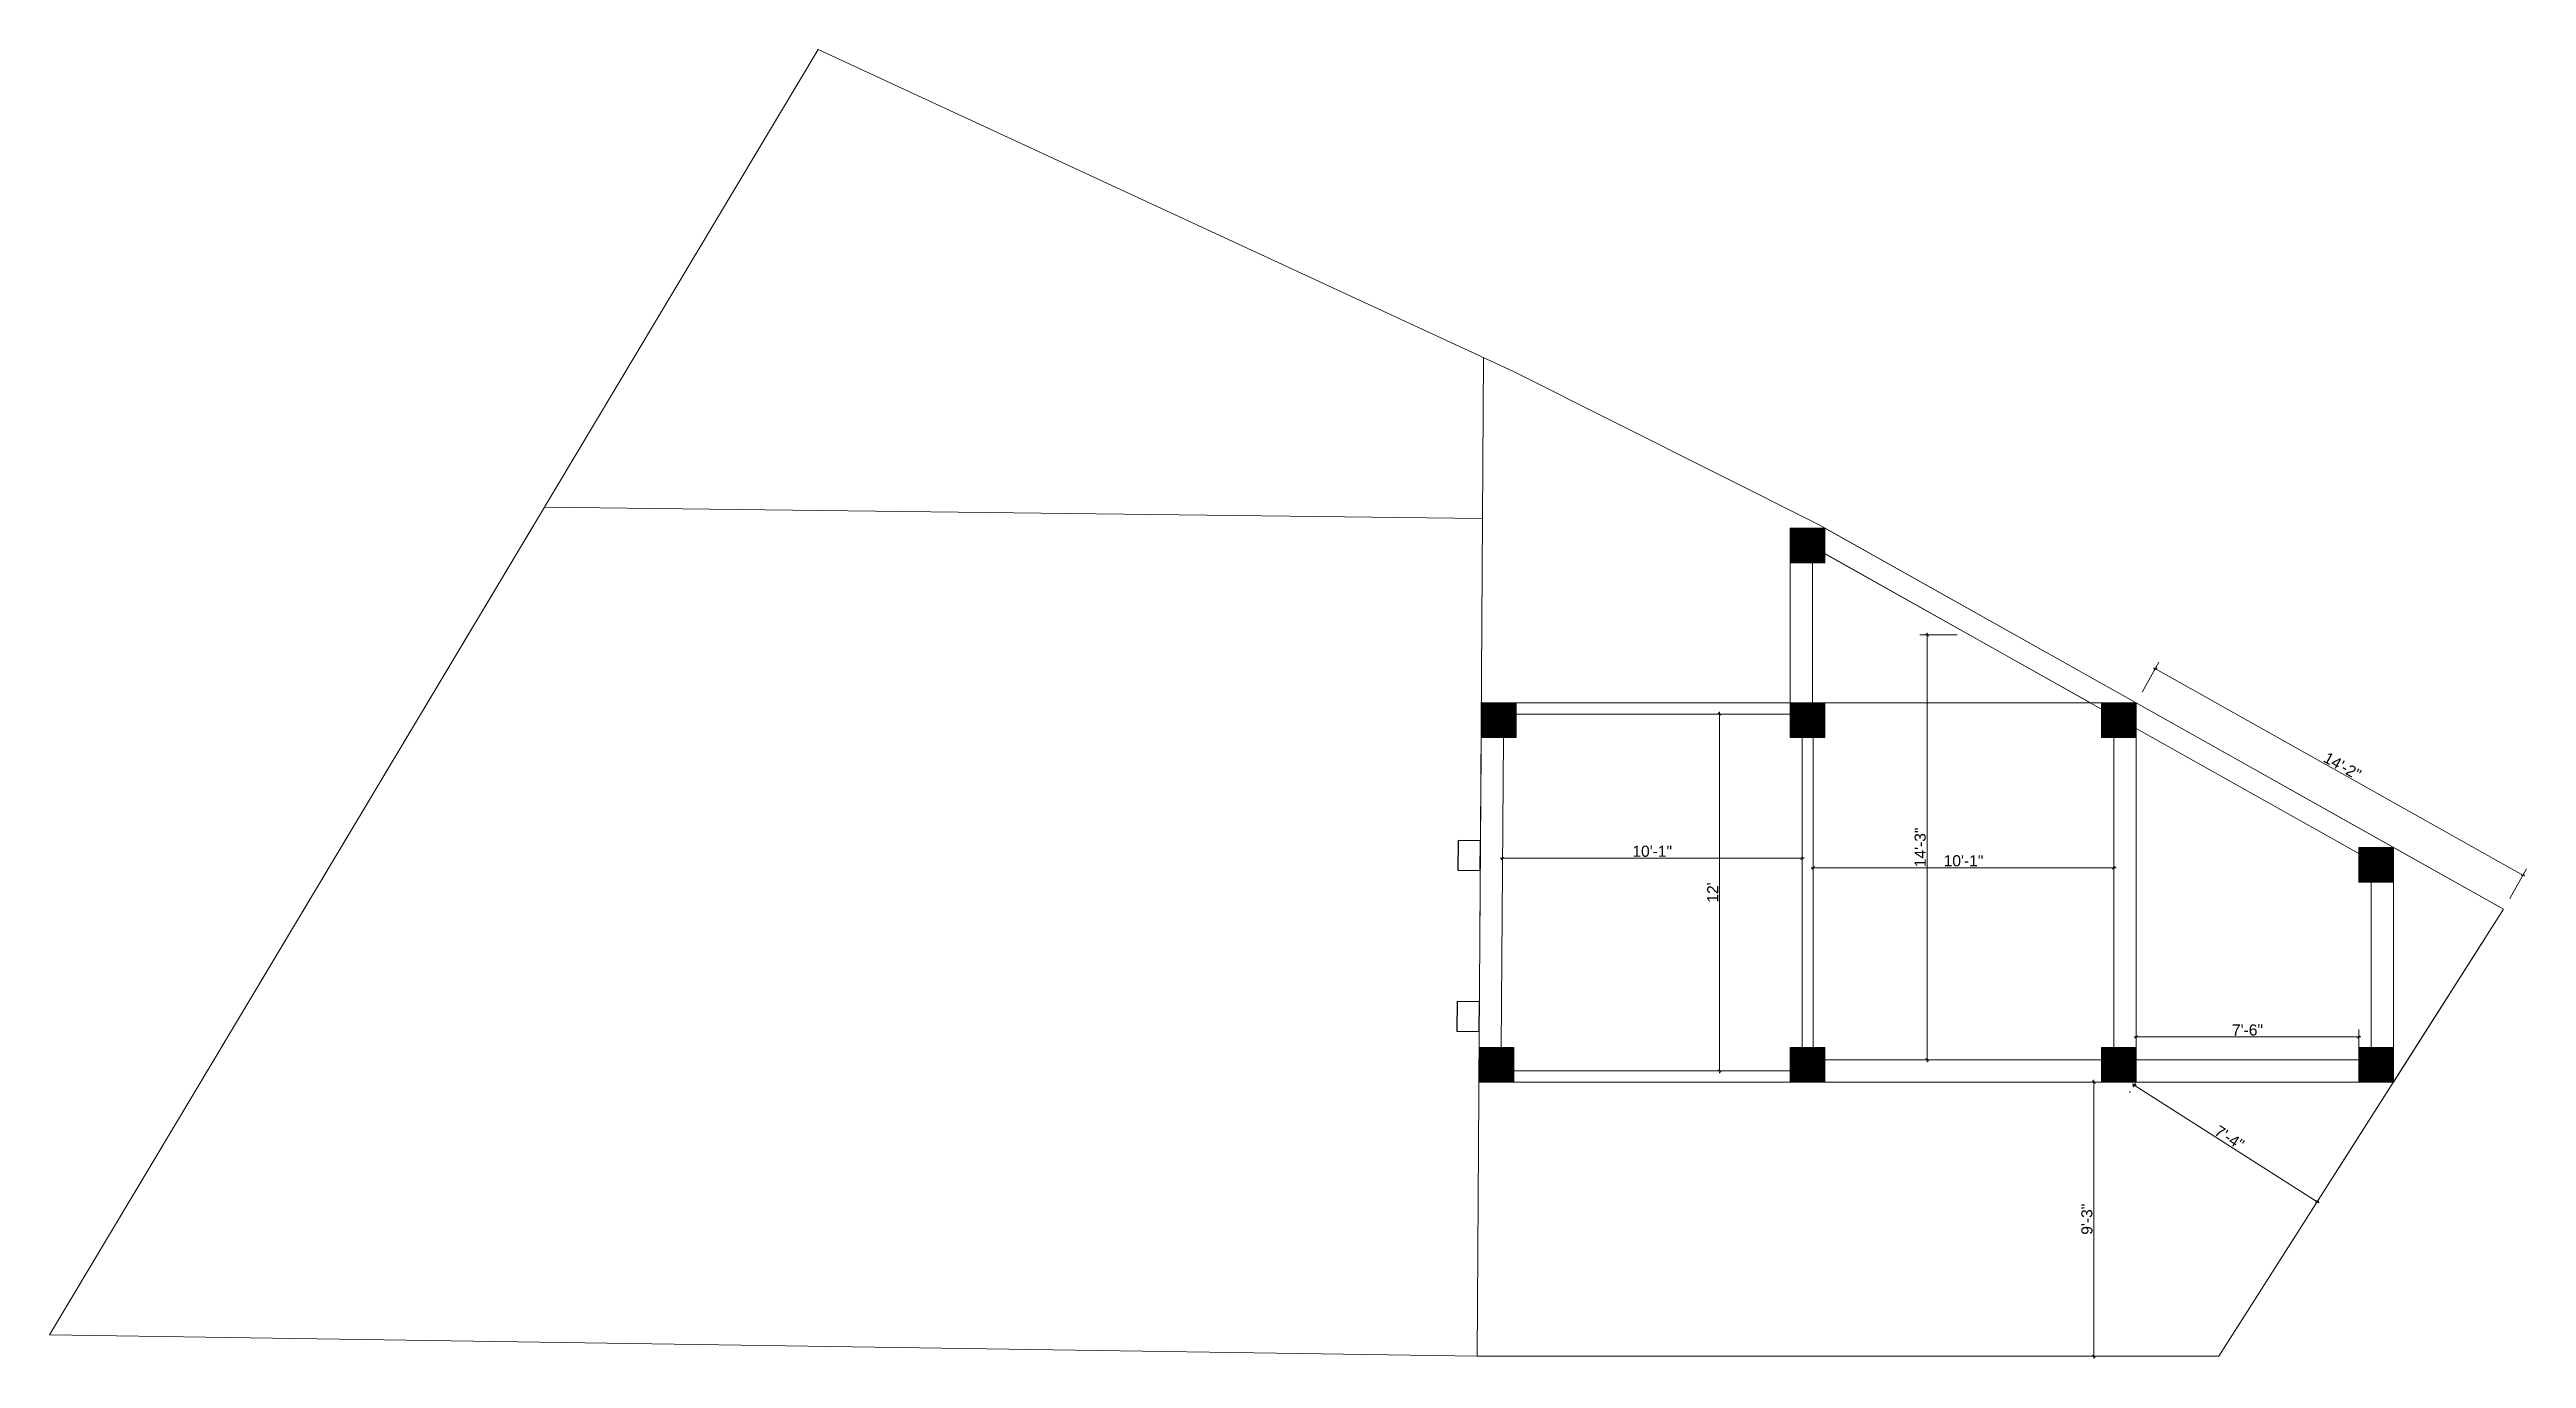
# Model space of a CAD drawing. Header units: inches. Extents: x 4069 to 91030, y -7803 to 12535.
# Drawn here: x 79300 to 80299, y -1683 to -1155 of the extents above; entities that cross this region are included whole.
import ezdxf

# ---------------------------------------------------------------- set-up
doc = ezdxf.new("R2010")
doc.units = ezdxf.units.IN
doc.header["$LTSCALE"] = 5
doc.header["$MEASUREMENT"] = 0
doc.layers.add('A-WALL', color=7, linetype='Continuous', lineweight=9)
doc.layers.add('DOOR', color=62, linetype='Continuous', lineweight=0)
doc.layers.add('dim line', color=7, linetype='Continuous', lineweight=15, true_color=0xfab2b2)
doc.layers.add('WALL', color=7, linetype='Continuous')
doc.styles.get("Standard").update_dxf_attribs({"font": 'arial.ttf'})
doc.dimstyles.new('Standard$0', dxfattribs={"dimtxt": 6, "dimasz": 4, "dimexe": 3, "dimexo": 6, "dimgap": 3, "dimtad": 1, "dimdec": 1, "dimzin": 0, "dimdsep": 46, "dimlunit": 4, "dimtxsty": 'Standard', "dimcen": 0.09, "dimclrd": 6, "dimclre": 6, "dimclrt": 7, "dimadec": 0, "dimazin": 0, "dimtfac": 1, "dimtdec": 1, "dimtix": 1, "dimtofl": 0, "dimtmove": 1, "dimatfit": 3, "dimfxl": 1, "dimtolj": 1, "dimtzin": 0, "dimlwd": 18, "dimlwe": 18, "dimarcsym": 0})

msp = doc.modelspace()

# ---------------------------------------------------------------- blocks, each defined once
blk = doc.blocks.new('oblique')
at = {"color": 0, "lineweight": -2}
blk.add_line((0.25, 0.25), (-0.25, -0.25), dxfattribs=at)
at = {"layer": 'dim line', "lineweight": 9}
for p, q in [((-0.4375, 0), (0.4375, 0)), ((0, 0.4375), (0, -0.4375))]:
    blk.add_line(p, q, dxfattribs=at)
blk = doc.blocks.new('*D1962')
at = {"layer": 'A-WALL', "color": 47, "lineweight": 0, "ltscale": 5, "transparency": 16777216}
for p, q in [((80135.31, -1571.79), (80121.25, -1571.79)), ((80135.31, -1682.39), (80121.25, -1682.39))]:
    blk.add_line(p, q, dxfattribs=at)
at = {"layer": 'A-WALL', "color": 33, "lineweight": 0, "ltscale": 5, "transparency": 16777216}
blk.add_line((80124.25, -1571.79), (80124.25, -1682.39), dxfattribs=at)
at = {"layer": 'Defpoints', "color": 0, "ltscale": 5, "transparency": 16777216}
for p in [(80140.31, -1571.79, -58.17), (80124.25, -1682.39), (80140.31, -1682.39, -58.17)]:
    blk.add_point(p, dxfattribs=at)
at = {"layer": 'A-WALL', "color": 33, "lineweight": 0, "ltscale": 5, "transparency": 16777216, "xscale": 2, "yscale": 2, "zscale": 2}
for p, rotation in [((80124.25, -1571.79), 90), ((80124.25, -1682.39), 270)]:
    blk.add_blockref('oblique', p, dxfattribs=dict(at, rotation=rotation))
at = {"layer": 'A-WALL', "color": 7, "ltscale": 5, "transparency": 16777216, "insert": (80121.45, -1627.09), "char_height": 4.5, "attachment_point": 5, "rotation": 90}
blk.add_mtext('\\A1;9\'-3"', dxfattribs=at)
blk = doc.blocks.new('_OBLIQUE')
at = {"color": 0, "linetype": 'ByBlock'}
blk.add_line((-0.5, -0.5), (0.5, 0.5), dxfattribs=at)
blk = doc.blocks.new('*D1963')
at = {"layer": 'A-WALL', "color": 47, "lineweight": 0, "ltscale": 5, "transparency": 16777216}
for p, q in [((80143.77, -1414.43), (80150.52, -1402.41)), ((80292.02, -1497.69), (80298.77, -1485.67))]:
    blk.add_line(p, q, dxfattribs=at)
at = {"layer": 'A-WALL', "color": 33, "lineweight": 0, "ltscale": 5, "transparency": 16777216}
blk.add_line((80149.06, -1405.02), (80297.3, -1488.29), dxfattribs=at)
at = {"layer": 'Defpoints', "color": 0, "ltscale": 5, "transparency": 16777216}
for p in [(80141.32, -1418.79, -58.17), (80297.3, -1488.29), (80289.57, -1502.05, -58.17)]:
    blk.add_point(p, dxfattribs=at)
at = {"layer": 'A-WALL', "color": 33, "lineweight": 0, "ltscale": 5, "transparency": 16777216, "xscale": 2, "yscale": 2, "zscale": 2}
for p, rotation in [((80149.06, -1405.02), 150.6791819765451), ((80297.3, -1488.29), 330.6791819765451)]:
    blk.add_blockref('oblique', p, dxfattribs=dict(at, rotation=rotation))
at = {"layer": 'A-WALL', "color": 7, "ltscale": 5, "transparency": 16777216, "insert": (80224.53, -1444.25), "char_height": 4.5, "attachment_point": 5, "rotation": 330.67918}
blk.add_mtext('\\A1;14\'-2"', dxfattribs=at)
blk = doc.blocks.new('*D1956')
at = {"layer": 'A-WALL', "color": 47, "lineweight": 0, "ltscale": 5, "transparency": 16777216}
for p, q in [((79943.34, -1423.29), (79976.24, -1423.29)), ((79943.34, -1567.29), (79976.24, -1567.29))]:
    blk.add_line(p, q, dxfattribs=at)
at = {"layer": 'A-WALL', "color": 33, "lineweight": 0, "ltscale": 5, "transparency": 16777216}
blk.add_line((79973.24, -1423.29), (79973.24, -1567.29), dxfattribs=at)
at = {"layer": 'Defpoints', "color": 0, "ltscale": 5, "transparency": 16777216}
for p in [(79938.34, -1423.29, -58.17), (79938.34, -1567.29, -58.17), (79973.24, -1567.29)]:
    blk.add_point(p, dxfattribs=at)
at = {"layer": 'A-WALL', "color": 33, "lineweight": 0, "ltscale": 5, "transparency": 16777216, "xscale": 2, "yscale": 2, "zscale": 2}
for p, rotation in [((79973.24, -1423.29), 90), ((79973.24, -1567.29), 270)]:
    blk.add_blockref('oblique', p, dxfattribs=dict(at, rotation=rotation))
at = {"layer": 'A-WALL', "color": 7, "ltscale": 5, "transparency": 16777216, "insert": (79970.48, -1495.29), "char_height": 4.5, "attachment_point": 5, "rotation": 90}
blk.add_mtext("\\A1;12'", dxfattribs=at)
blk = doc.blocks.new('*D1957')
at = {"layer": 'A-WALL', "color": 47, "lineweight": 0, "ltscale": 5, "transparency": 16777216}
for p, q in [((79885.63, -1490.29), (79885.63, -1478.47)), ((80006.51, -1490.29), (80006.51, -1478.47))]:
    blk.add_line(p, q, dxfattribs=at)
at = {"layer": 'A-WALL', "color": 33, "lineweight": 0, "ltscale": 5, "transparency": 16777216}
blk.add_line((79885.63, -1481.47), (80006.51, -1481.47), dxfattribs=at)
at = {"layer": 'Defpoints', "color": 0, "ltscale": 5, "transparency": 16777216}
for p in [(80006.51, -1481.47), (79885.63, -1495.29, -58.17), (80006.51, -1495.29, -58.17)]:
    blk.add_point(p, dxfattribs=at)
at = {"layer": 'A-WALL', "color": 33, "lineweight": 0, "ltscale": 5, "transparency": 16777216, "xscale": 2, "yscale": 2, "zscale": 2, "rotation": 180}
blk.add_blockref('oblique', (79885.63, -1481.47), dxfattribs=at)
at = {"layer": 'A-WALL', "color": 33, "lineweight": 0, "ltscale": 5, "transparency": 16777216, "xscale": 2, "yscale": 2, "zscale": 2}
blk.add_blockref('oblique', (80006.51, -1481.47), dxfattribs=at)
at = {"layer": 'A-WALL', "color": 7, "ltscale": 5, "transparency": 16777216, "insert": (79946.07, -1478.67), "char_height": 4.5, "attachment_point": 5}
blk.add_mtext('\\A1;10\'-1"', dxfattribs=at)
blk = doc.blocks.new('*D1958')
at = {"layer": 'A-WALL', "color": 33, "lineweight": 0, "ltscale": 5, "transparency": 16777216}
blk.add_line((80011.01, -1485.3), (80132.32, -1485.3), dxfattribs=at)
at = {"layer": 'A-WALL', "color": 47, "lineweight": 0, "ltscale": 5, "transparency": 16777216}
for p, q in [((80011.01, -1486.47), (80011.01, -1488.3)), ((80132.32, -1486.47), (80132.32, -1488.3))]:
    blk.add_line(p, q, dxfattribs=at)
at = {"layer": 'Defpoints', "color": 0, "ltscale": 5, "transparency": 16777216}
for p in [(80011.01, -1481.47, -58.17), (80132.32, -1481.47, -58.17), (80132.32, -1485.3)]:
    blk.add_point(p, dxfattribs=at)
at = {"layer": 'A-WALL', "color": 33, "lineweight": 0, "ltscale": 5, "transparency": 16777216, "xscale": 2, "yscale": 2, "zscale": 2, "rotation": 180}
blk.add_blockref('oblique', (80011.01, -1485.3), dxfattribs=at)
at = {"layer": 'A-WALL', "color": 33, "lineweight": 0, "ltscale": 5, "transparency": 16777216, "xscale": 2, "yscale": 2, "zscale": 2}
blk.add_blockref('oblique', (80132.32, -1485.3), dxfattribs=at)
at = {"layer": 'A-WALL', "color": 7, "ltscale": 5, "transparency": 16777216, "insert": (80071.66, -1482.51), "char_height": 4.5, "attachment_point": 5}
blk.add_mtext('\\A1;10\'-1"', dxfattribs=at)
blk = doc.blocks.new('*D1960')
at = {"layer": 'A-WALL', "color": 47, "lineweight": 0, "ltscale": 5, "transparency": 16777216}
for p, q in [((80069.13, -1391.38), (80053.99, -1391.38)), ((80064.2, -1562.79), (80053.99, -1562.79))]:
    blk.add_line(p, q, dxfattribs=at)
at = {"layer": 'A-WALL', "color": 33, "lineweight": 0, "ltscale": 5, "transparency": 16777216}
blk.add_line((80056.99, -1562.79), (80056.99, -1391.38), dxfattribs=at)
at = {"layer": 'Defpoints', "color": 0, "ltscale": 5, "transparency": 16777216}
for p in [(80056.99, -1391.38), (80074.13, -1391.38, -58.17), (80069.2, -1562.79, -58.17)]:
    blk.add_point(p, dxfattribs=at)
at = {"layer": 'A-WALL', "color": 33, "lineweight": 0, "ltscale": 5, "transparency": 16777216, "xscale": 2, "yscale": 2, "zscale": 2}
for p, rotation in [((80056.99, -1391.38), 90), ((80056.99, -1562.79), 270)]:
    blk.add_blockref('oblique', p, dxfattribs=dict(at, rotation=rotation))
at = {"layer": 'A-WALL', "color": 7, "ltscale": 5, "transparency": 16777216, "insert": (80054.2, -1477.08), "char_height": 4.5, "attachment_point": 5, "rotation": 90}
blk.add_mtext('\\A1;14\'-3"', dxfattribs=at)
blk = doc.blocks.new('*D1967')
at = {"layer": 'A-WALL', "color": 47, "lineweight": 0, "ltscale": 5, "transparency": 16777216}
for p, q in [((80141.32, -1557.79), (80141.32, -1550.56)), ((80231.11, -1557.79), (80231.11, -1550.56))]:
    blk.add_line(p, q, dxfattribs=at)
at = {"layer": 'A-WALL', "color": 33, "lineweight": 0, "ltscale": 5, "transparency": 16777216}
blk.add_line((80231.11, -1553.56), (80141.32, -1553.56), dxfattribs=at)
at = {"layer": 'Defpoints', "color": 0, "ltscale": 5, "transparency": 16777216}
for p in [(80141.32, -1553.56), (80141.32, -1562.79, -58.17), (80231.11, -1562.79, -58.17)]:
    blk.add_point(p, dxfattribs=at)
at = {"layer": 'A-WALL', "color": 33, "lineweight": 0, "ltscale": 5, "transparency": 16777216, "xscale": 2, "yscale": 2, "zscale": 2, "rotation": 180}
blk.add_blockref('oblique', (80141.32, -1553.56), dxfattribs=at)
at = {"layer": 'A-WALL', "color": 33, "lineweight": 0, "ltscale": 5, "transparency": 16777216, "xscale": 2, "yscale": 2, "zscale": 2}
blk.add_blockref('oblique', (80231.11, -1553.56), dxfattribs=at)
at = {"layer": 'A-WALL', "color": 7, "ltscale": 5, "transparency": 16777216, "insert": (80186.22, -1550.77), "char_height": 4.5, "attachment_point": 5}
blk.add_mtext('\\A1;7\'-6"', dxfattribs=at)
blk = doc.blocks.new('*D1968')
at = {"layer": 'A-WALL', "color": 47, "lineweight": 0, "ltscale": 5, "transparency": 16777216}
for p, q in [((80138.64, -1576.01), (80138.96, -1575.5)), ((80212.44, -1623.05), (80212.76, -1622.54))]:
    blk.add_line(p, q, dxfattribs=at)
at = {"layer": 'A-WALL', "color": 33, "lineweight": 0, "ltscale": 5, "transparency": 16777216}
blk.add_line((80140.57, -1572.97), (80214.38, -1620.01), dxfattribs=at)
at = {"layer": 'Defpoints', "color": 0, "ltscale": 5, "transparency": 16777216}
for p in [(80141.32, -1571.79, -58.17), (80214.38, -1620.01), (80215.12, -1618.84, -58.17)]:
    blk.add_point(p, dxfattribs=at)
at = {"layer": 'A-WALL', "color": 33, "lineweight": 0, "ltscale": 5, "transparency": 16777216, "xscale": 2, "yscale": 2, "zscale": 2}
for p, rotation in [((80140.57, -1572.97), 147.4840471670219), ((80214.38, -1620.01), 327.4840471670219)]:
    blk.add_blockref('oblique', p, dxfattribs=dict(at, rotation=rotation))
at = {"layer": 'A-WALL', "color": 7, "ltscale": 5, "transparency": 16777216, "insert": (80178.95, -1594.17), "char_height": 4.5, "attachment_point": 5, "rotation": 327.48405}
blk.add_mtext('\\A1;7\'-4"', dxfattribs=at)

# ---------------------------------------------------------------- dimensions: what is measured, and where the dimension line sits
at = {"layer": 'A-WALL', "ltscale": 5}
for base, p1, p2, picture, middle in [((80056.99, -1391.38), (80069.2, -1562.79, -58.17), (80074.13, -1391.38, -58.17), '*D1960', (80054.2, -1477.08)), ((79973.24, -1567.29), (79938.34, -1423.29, -58.17), (79938.34, -1567.29, -58.17), '*D1956', (79970.48, -1495.29)), ((80124.25, -1682.39), (80140.31, -1571.79, -58.17), (80140.31, -1682.39, -58.17), '*D1962', (80121.45, -1627.09))]:
    dim = msp.add_linear_dim(base=base, p1=p1, p2=p2, angle=90, dimstyle='Standard$0', override={"dimtxt": 4.5, "dimasz": 2, "dimexo": 5, "dimgap": 0.5, "dimdec": 0, "dimzin": 12, "dimpost": '\\X', "dimblk": 'oblique', "dimcen": 3, "dimclrd": 33, "dimclre": 47, "dimtfac": 0.5, "dimtdec": 0, "dimfxl": 3, "dimlwd": 0, "dimlwe": 0}, dxfattribs=at)
    dim.commit()
    dim.dimension.update_dxf_attribs({"geometry": picture, "text_midpoint": middle})
for p1, p2, distance, picture, middle in [((80141.32, -1418.79, -58.17), (80289.57, -1502.05, -58.17), 15.79, '*D1963', (80224.53, -1444.25)), ((80141.32, -1571.79, -58.17), (80215.12, -1618.84, -58.17), -1.39, '*D1968', (80178.95, -1594.17))]:
    dim = msp.add_aligned_dim(p1=p1, p2=p2, distance=distance, dimstyle='Standard$0', override={"dimtxt": 4.5, "dimasz": 2, "dimexo": 5, "dimgap": 0.5, "dimdec": 0, "dimzin": 12, "dimpost": '\\X', "dimblk": 'oblique', "dimcen": 3, "dimclrd": 33, "dimclre": 47, "dimtfac": 0.5, "dimtdec": 0, "dimfxl": 3, "dimlwd": 0, "dimlwe": 0}, dxfattribs=at)
    dim.commit()
    dim.dimension.update_dxf_attribs({"geometry": picture, "text_midpoint": middle})
for base, p1, p2, picture, middle in [((80006.51, -1481.47), (79885.63, -1495.29, -58.17), (80006.51, -1495.29, -58.17), '*D1957', (79946.07, -1478.67)), ((80132.32, -1485.3), (80011.01, -1481.47, -58.17), (80132.32, -1481.47, -58.17), '*D1958', (80071.66, -1482.51)), ((80141.32, -1553.56), (80231.11, -1562.79, -58.17), (80141.32, -1562.79, -58.17), '*D1967', (80186.22, -1550.77))]:
    dim = msp.add_linear_dim(base=base, p1=p1, p2=p2, dimstyle='Standard$0', override={"dimtxt": 4.5, "dimasz": 2, "dimexo": 5, "dimgap": 0.5, "dimdec": 0, "dimzin": 12, "dimpost": '\\X', "dimblk": 'oblique', "dimcen": 3, "dimclrd": 33, "dimclre": 47, "dimtfac": 0.5, "dimtdec": 0, "dimfxl": 3, "dimlwd": 0, "dimlwe": 0}, dxfattribs=at)
    dim.commit()
    dim.dimension.update_dxf_attribs({"geometry": picture, "text_midpoint": middle})

# ---------------------------------------------------------------- hatches: boundary and pattern name
at = {"layer": 'A-WALL', "ltscale": 5}
h = msp.add_hatch(dxfattribs=at)
h.set_pattern_fill('ANSI31', color=256)
h.set_pattern_definition([(45, (55579.67826, -3000.98769), (-0.08838834765, 0.08838834765), [])])
h.paths.add_polyline_path([(80015.76, -1348.27), (80001.76, -1348.27), (80001.76, -1362.27), (80015.76, -1362.27)])
h = msp.add_hatch(dxfattribs=at)
h.set_pattern_fill('ANSI31', color=256)
h.set_pattern_definition([(45, (55564.70544, -3071.51249), (-0.08838834765, 0.08838834765), [])])
h.paths.add_polyline_path([(79891.16, -1432.79), (79891.16, -1418.79), (79877.16, -1418.79), (79877.16, -1432.79)])
h = msp.add_hatch(dxfattribs=at)
h.set_pattern_fill('ANSI31', color=256)
h.set_pattern_definition([(45, (55579.67826, -3071.51249), (-0.08838834765, 0.08838834765), [])])
h.paths.add_polyline_path([(80015.76, -1418.79), (80001.76, -1418.79), (80001.76, -1432.79), (80015.76, -1432.79)])
h = msp.add_hatch(dxfattribs=at)
h.set_pattern_fill('ANSI31', color=256)
h.set_pattern_definition([(45, (55595.62394, -3071.51249), (-0.08838834765, 0.08838834765), [])])
h.paths.add_polyline_path([(80141.32, -1432.79), (80141.32, -1418.79), (80127.32, -1418.79), (80127.32, -1432.79)])
h = msp.add_hatch(dxfattribs=at)
h.set_pattern_fill('ANSI31', color=256)
h.set_pattern_definition([(45, (55699.41486, -2980.80684), (-0.08838834765, 0.08838834765), [])])
h.paths.add_polyline_path([(80231.11, -1477.09), (80231.11, -1491.09), (80245.11, -1491.09), (80245.11, -1477.09)])
h = msp.add_hatch(dxfattribs=at)
h.set_pattern_fill('ANSI31', color=256)
h.set_pattern_definition([(45, (55563.79788, -3061.5127), (-0.08838834765, 0.08838834765), [])])
h.paths.add_polyline_path([(79876.25, -1557.79), (79876.25, -1571.79), (79890.25, -1571.79), (79890.25, -1557.79)])
h = msp.add_hatch(dxfattribs=at)
h.set_pattern_fill('ANSI31', color=256)
h.set_pattern_definition([(45, (55579.67826, -3061.51249), (-0.08838834765, 0.08838834765), [])])
h.paths.add_polyline_path([(80015.76, -1557.79), (80001.76, -1557.79), (80001.76, -1571.79), (80015.76, -1571.79)])
h = msp.add_hatch(dxfattribs=at)
h.set_pattern_fill('ANSI31', color=256)
h.set_pattern_definition([(45, (55595.62394, -3061.51249), (-0.08838834765, 0.08838834765), [])])
h.paths.add_polyline_path([(80127.32, -1557.79), (80127.32, -1571.79), (80141.32, -1571.79), (80141.32, -1557.79)])
h = msp.add_hatch(dxfattribs=at)
h.set_pattern_fill('ANSI31', color=256)
h.set_pattern_definition([(45, (55699.41486, -3061.51249), (-0.08838834765, 0.08838834765), [])])
h.paths.add_polyline_path([(80231.11, -1557.79), (80231.11, -1571.79), (80245.11, -1571.79), (80245.11, -1557.79)])

# ---------------------------------------------------------------- linework, layer by layer
for p, q in [((79877.65, -1344.39, -58.17), (79878.07, -1279.48, -58.17)), ((80015.76, -1348.27, -58.17), (80141.32, -1418.79, -58.17)), ((80011.35, -1356.11, -58.17), (80136.92, -1426.64, -58.17)), ((80001.76, -1418.79, -58.17), (80001.76, -1362.27, -58.17)), ((80010.76, -1418.79, -58.17), (80010.76, -1362.27, -58.17)), ((80245.11, -1477.09, -58.17), (80141.32, -1418.79, -58.17)), ((79891.16, -1423.29, -58.17), (80001.76, -1423.29, -58.17)), ((79886.07, -1432.79, -58.17), (79885.19, -1557.79, -58.17)), ((80006.51, -1432.79, -58.17), (80006.51, -1557.79, -58.17)), ((80011.01, -1432.79, -58.17), (80011.01, -1557.79, -58.17)), ((80132.32, -1557.79, -58.17), (80132.32, -1432.79, -58.17)), ((80231.11, -1479.54, -58.17), (80141.32, -1429.11, -58.17)), ((80245.11, -1571.79, -58.17), (80245.11, -1477.09, -58.17)), ((80236.11, -1557.79, -58.17), (80236.11, -1491.09, -58.17)), ((80223.06, -1606.39, -58.17), (80289.57, -1502.05, -58.17)), ((80245.11, -1571.79, -58.17), (80289.57, -1502.05, -58.17)), ((79890.19, -1567.29, -58.17), (80001.76, -1567.29, -58.17)), ((80015.76, -1562.79, -58.17), (80127.32, -1562.79, -58.17)), ((80141.32, -1562.79, -58.17), (80231.11, -1562.79, -58.17)), ((80141.32, -1571.79, -58.17), (80245.11, -1571.79, -58.17)), ((79875.44, -1682.39, -58.17), (80174.61, -1682.39, -58.17)), ((79875.44, -1682.39, -58.17), (80025.03, -1682.39, -58.17))]:
    msp.add_line(p, q, dxfattribs=at)
at = {"layer": 'A-WALL', "ltscale": 5, "elevation": -58.17}
for points in [[(79609.63, -1155.2), (79299.51, -1673.74), (79875.44, -1682.39), (80174.61, -1682.39), (80289.57, -1502.05), (80013.48, -1346.99), (79890.11, -1285.06)], [(79876.16, -1571.79), (80141.32, -1571.79), (80141.32, -1418.79), (80015.76, -1348.27), (80001.76, -1348.27), (80001.76, -1418.79), (79877.16, -1418.79)], [(80001.76, -1362.27), (80015.76, -1362.27), (80015.76, -1348.27), (80001.76, -1348.27)], [(80001.76, -1418.79), (80141.32, -1418.79), (80015.76, -1348.27), (80001.76, -1348.27)], [(80001.76, -1418.79), (80001.76, -1348.27), (80015.76, -1348.27), (80141.32, -1418.79), (80122.94, -1418.79), (80015.76, -1358.59), (80015.76, -1362.27), (80010.76, -1362.27), (80010.76, -1418.79)], [(79877.16, -1432.79), (79891.16, -1432.79), (79891.16, -1418.79), (79877.16, -1418.79)], [(80001.76, -1432.79), (80015.76, -1432.79), (80015.76, -1418.79), (80001.76, -1418.79)], [(80127.32, -1432.79), (80141.32, -1432.79), (80141.32, -1418.79), (80127.32, -1418.79)], [(80141.32, -1418.79), (80141.32, -1429.11), (80231.11, -1479.54), (80231.11, -1491.09), (80236.11, -1491.09), (80236.11, -1557.79), (80231.11, -1557.79), (80231.11, -1562.79), (80141.32, -1562.79), (80141.32, -1571.79), (80245.11, -1571.79), (80289.57, -1502.05), (80245.11, -1477.09)], [(80231.11, -1477.09), (80245.11, -1477.09), (80245.11, -1491.09), (80231.11, -1491.09)], [(79876.25, -1557.79), (79890.25, -1557.79), (79890.25, -1571.79), (79876.25, -1571.79)], [(80001.76, -1557.79), (80015.76, -1557.79), (80015.76, -1571.79), (80001.76, -1571.79)], [(80127.32, -1557.79), (80141.32, -1557.79), (80141.32, -1571.79), (80127.32, -1571.79)], [(80231.11, -1557.79), (80245.11, -1557.79), (80245.11, -1571.79), (80231.11, -1571.79)]]:
    msp.add_lwpolyline(points, close=True, dxfattribs=at)
at = {"layer": 'DOOR', "lineweight": 13, "elevation": -58.17}
msp.add_lwpolyline([(79299.51, -1673.74), (79875.44, -1682.39), (79877.65, -1344.39), (79499.17, -1339.89)], close=True, dxfattribs=at)
at = {"layer": 'DOOR', "lineweight": 13}
msp.add_circle((79655.73, -2693.26), 5109.36, dxfattribs=at)
at = {"layer": 'WALL', "color": 2, "linetype": 'ByBlock', "ltscale": 5, "elevation": -58.17}
for points in [[(79867.8, -1474.28), (79867.72, -1486.28), (79876.72, -1486.39), (79876.8, -1474.39)], [(79867.38, -1539.28), (79867.3, -1551.28), (79876.3, -1551.39), (79876.37, -1539.39)]]:
    msp.add_lwpolyline(points, close=True, dxfattribs=at)

msp.set_redraw_order([(e.dxf.handle, doc.entitydb.next_handle()) for e in msp.query("TEXT MTEXT ATTDEF DIMENSION ARC_DIMENSION")])  # texts and dimensions are drawn at this point

doc.saveas('drawing.dxf')
